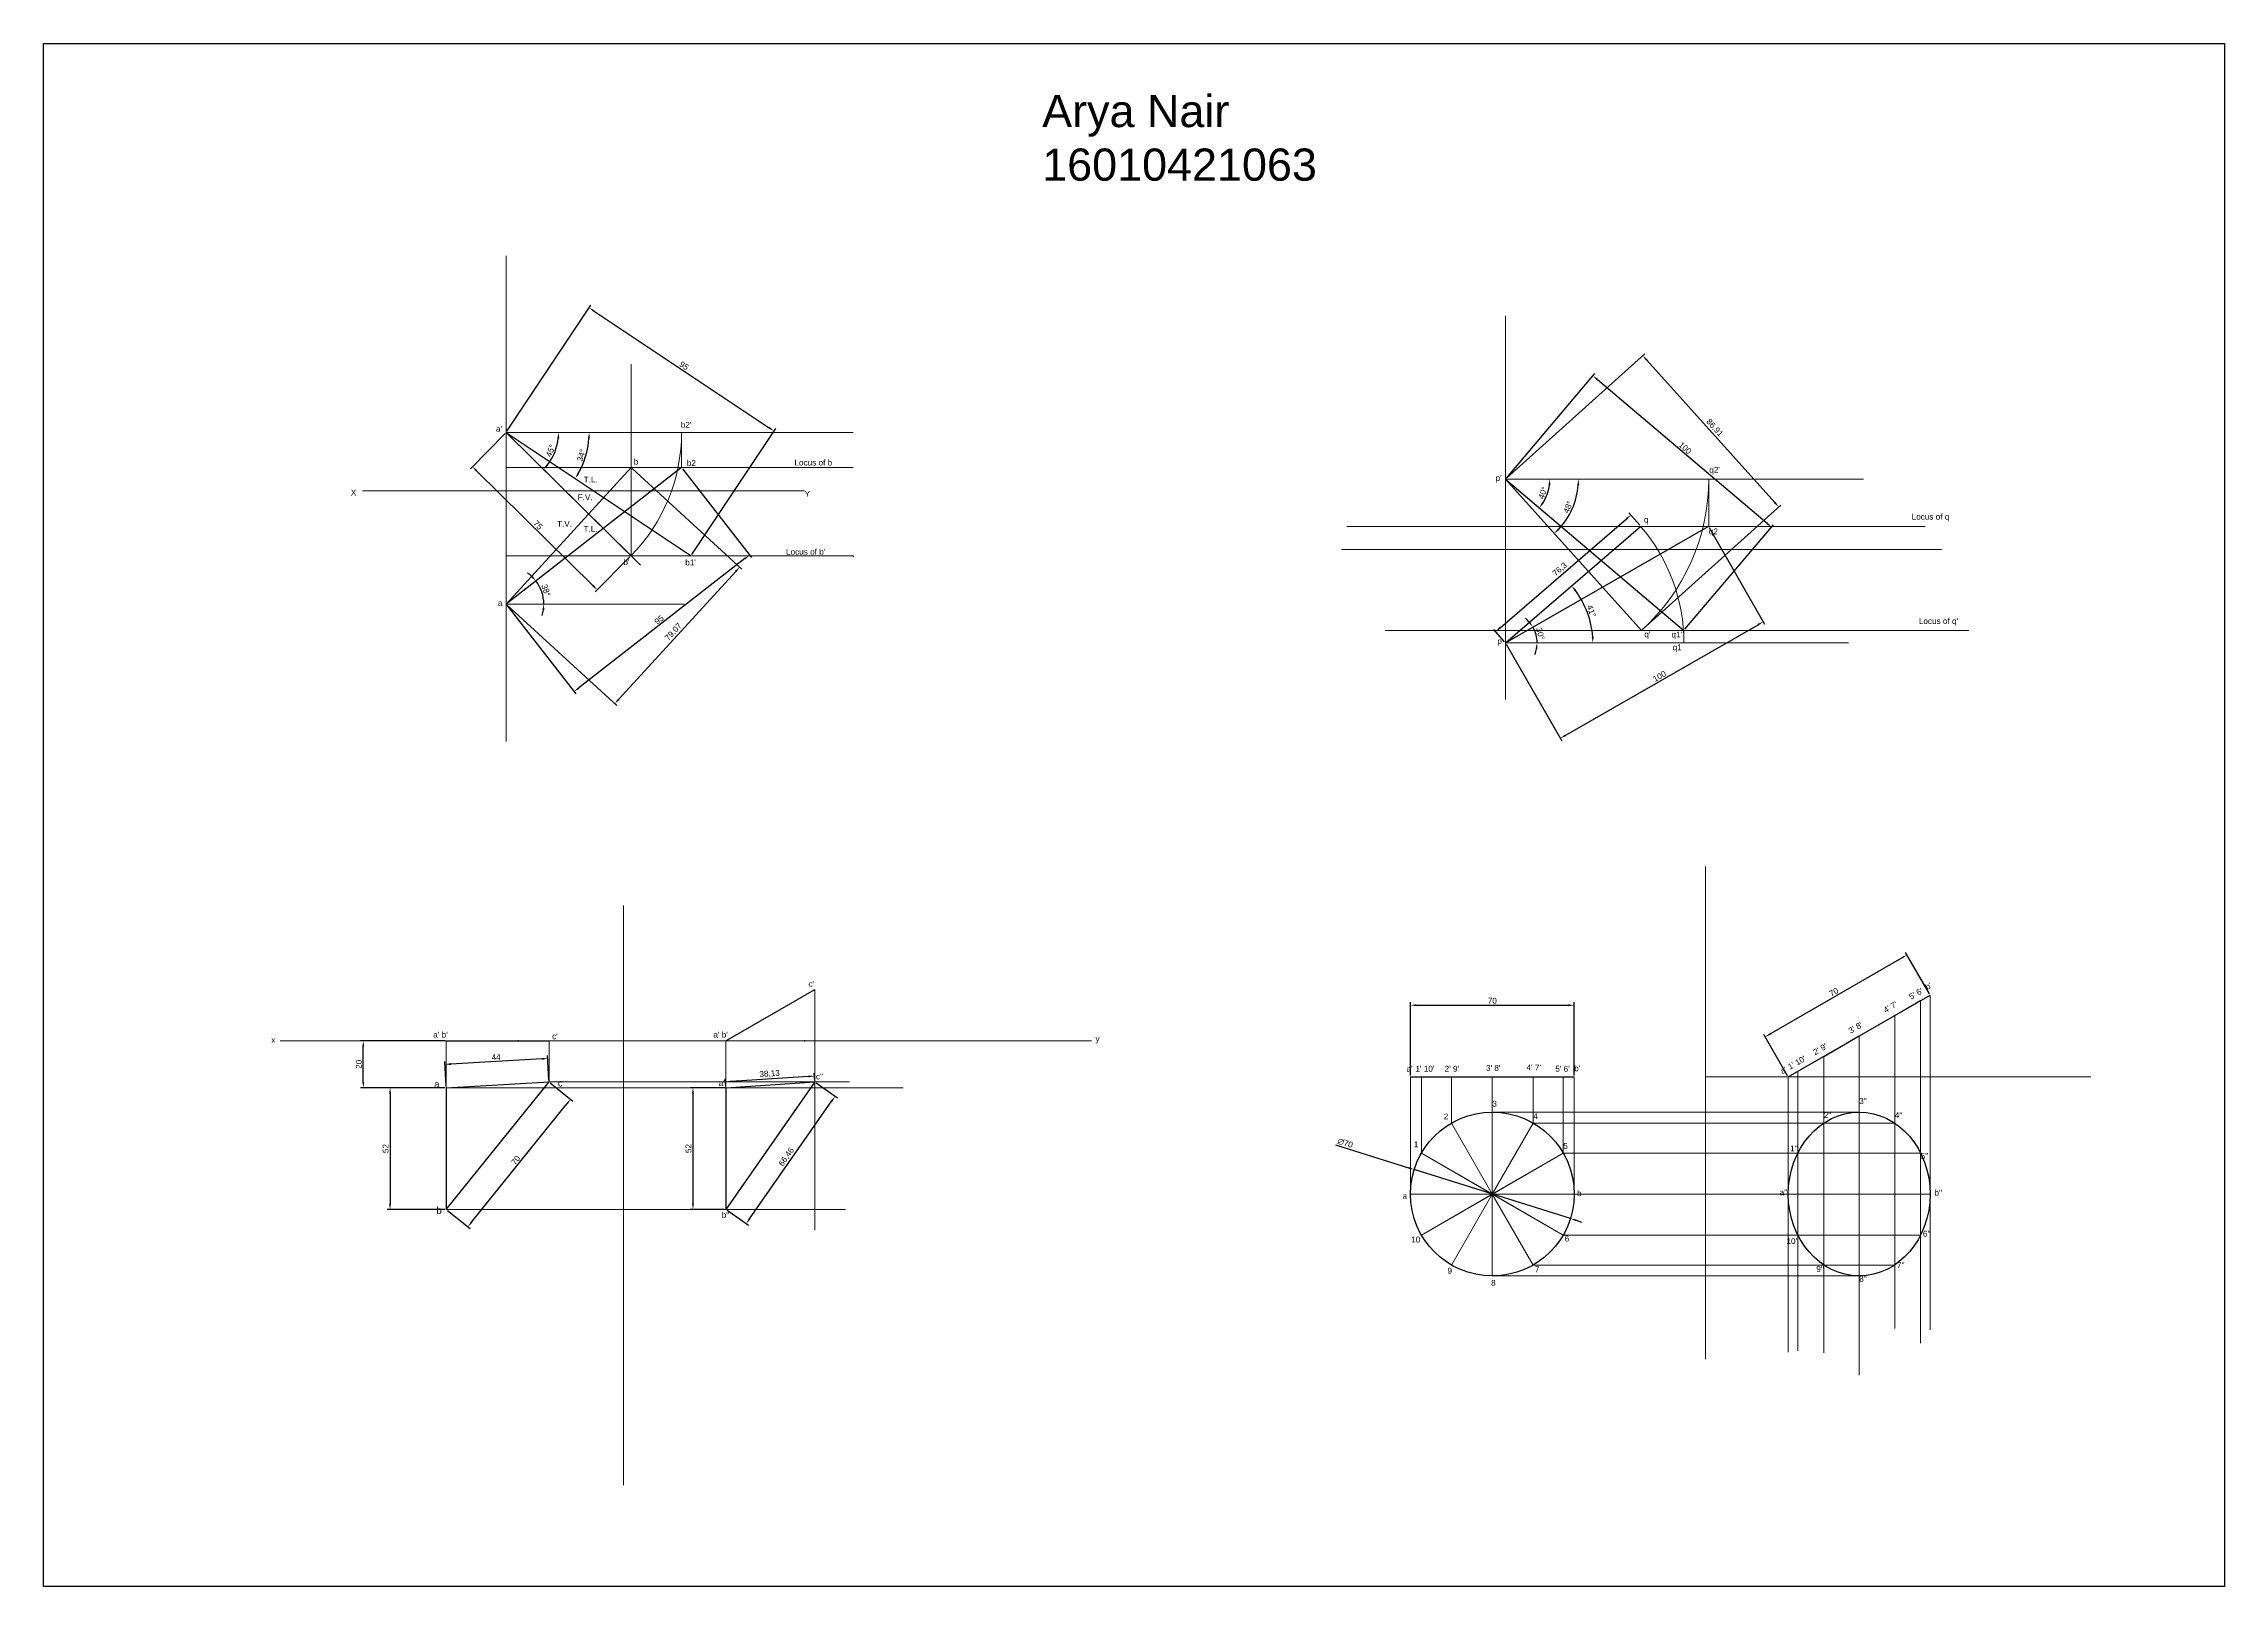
# Model space of a CAD drawing. Header units: millimetres. Extents: x 2292 to 3224, y 1698 to 4404.
# Drawn here: x 2292 to 3224, y 3745 to 4404 of the extents above.
import ezdxf

# ---------------------------------------------------------------- set-up
doc = ezdxf.new("R2010")
doc.units = ezdxf.units.MM
doc.styles.get("Standard").update_dxf_attribs({"font": 'arial.ttf'})
doc.dimstyles.new('ISO-25', dxfattribs={"dimtxt": 2.5, "dimasz": 2.5, "dimexe": 1.25, "dimexo": 0.625, "dimtad": 1, "dimtxsty": 'Standard', "dimcen": 2.5, "dimadec": 0, "dimazin": 0, "dimtfac": 1, "dimtmove": 0, "dimatfit": 3, "dimfxl": 1, "dimarcsym": 0})

# ---------------------------------------------------------------- blocks, each defined once
blk = doc.blocks.new('*D11')
at = {"color": 0, "lineweight": -2, "transparency": 16777216}
blk.add_arc((2489.3, 4238.23), 22.45, 321.76666, 353.6169, dxfattribs=at)
at = {"color": 0, "transparency": 16777216}
for points in [[(2511.19, 4235.76), (2512.02, 4235.71), (2511.75, 4238.23)], [(2507.24, 4224.06), (2506.62, 4224.61), (2505.28, 4222.46)]]:
    blk.add_solid(points, dxfattribs=at)
at = {"layer": 'Defpoints', "color": 0, "transparency": 16777216}
for p in [(2489.3, 4238.23), (2489.3, 4238.23), (2534.2, 4238.23), (2508.79, 4227.09), (2546.7, 4181.59)]:
    blk.add_point(p, dxfattribs=at)
at = {"color": 0, "lineweight": 5, "transparency": 16777216, "insert": (2508.31, 4230.43), "char_height": 2.5, "attachment_point": 5, "rotation": 67.69178}
blk.add_mtext('45°', dxfattribs=at)
blk = doc.blocks.new('*D12')
at = {"color": 0, "lineweight": -2, "transparency": 16777216}
blk.add_arc((2489.3, 4238.23), 35.51, 330.35927, 355.96495, dxfattribs=at)
at = {"color": 0, "transparency": 16777216}
for points in [[(2524.3, 4235.75), (2525.13, 4235.72), (2524.8, 4238.23)], [(2520.51, 4220.45), (2519.8, 4220.89), (2518.84, 4218.54)]]:
    blk.add_solid(points, dxfattribs=at)
at = {"layer": 'Defpoints', "color": 0, "transparency": 16777216}
for p in [(2489.3, 4238.23), (2489.3, 4238.23), (2534.2, 4238.23), (2522.11, 4224.67), (2568.35, 4185.55)]:
    blk.add_point(p, dxfattribs=at)
at = {"color": 0, "lineweight": 5, "transparency": 16777216, "insert": (2521.46, 4228.5), "char_height": 2.5, "attachment_point": 5, "rotation": 73.16211}
blk.add_mtext('34°', dxfattribs=at)
blk = doc.blocks.new('*D13')
at = {"color": 0, "lineweight": -2, "transparency": 16777216}
for start, end in [(46.76767, 55.66287), (360, 37.87246), (342.20959, 351.1048)]:
    blk.add_arc((2489.3, 4164.91), 16.12, start, end, dxfattribs=at)
at = {"color": 0, "transparency": 16777216}
for points in [[(2500.64, 4176.93), (2500.03, 4176.37), (2502.02, 4174.81)], [(2504.81, 4162.45), (2505.64, 4162.38), (2505.41, 4164.91)]]:
    blk.add_solid(points, dxfattribs=at)
at = {"layer": 'Defpoints', "color": 0, "transparency": 16777216}
for p in [(2564.29, 4223.23), (2505.02, 4168.43), (2489.3, 4164.91), (2489.3, 4164.91), (2565.47, 4164.91)]:
    blk.add_point(p, dxfattribs=at)
at = {"color": 0, "lineweight": 5, "transparency": 16777216, "insert": (2506.34, 4170.76), "char_height": 2.5, "attachment_point": 5, "rotation": 288.93623}
blk.add_mtext('38°', dxfattribs=at)
blk = doc.blocks.new('*U26')
at = {"lineweight": 5}
for q in [(0, 0), (70, 0)]:
    blk.add_line((35, 0), q, dxfattribs=at)
blk = doc.blocks.new('*U28')
at = {"color": 0, "linetype": 'ByBlock', "lineweight": -2, "transparency": 16777216}
for p, rotation in [((1868.68, 1490.18), 89.99999999999999), ((1868.68, 1560.18), 269.9999999999999), ((1851.18, 1494.87), 59.99999999999997), ((1886.18, 1494.87), 119.9999999999999), ((1886.18, 1555.49), 239.9999999999999), ((1851.18, 1555.49), 299.9999999999999), ((1838.37, 1507.68), 29.99999999999999), ((1899, 1507.68), 150), ((1899, 1542.68), 209.9999999999999), ((1838.37, 1542.68), 329.9999999999998), ((1903.68, 1525.18), 180)]:
    blk.add_blockref('*U26', p, dxfattribs=dict(at, rotation=rotation))
blk.add_blockref('*U26', (1833.68, 1525.18), dxfattribs=at)
blk = doc.blocks.new('*D29')
at = {"color": 0, "lineweight": -2, "transparency": 16777216}
for p, q in [((2843.79, 3933.85), (2875.05, 3924.05)), ((2944.23, 3902.36), (2877.44, 3923.3)), ((2946.62, 3901.61), (2949, 3900.86))]:
    blk.add_line(p, q, dxfattribs=at)
at = {"color": 0, "transparency": 16777216}
for points in [[(2875.18, 3924.45), (2874.93, 3923.65), (2877.44, 3923.3)], [(2946.74, 3902), (2946.49, 3901.21), (2944.23, 3902.36)]]:
    blk.add_solid(points, dxfattribs=at)
at = {"layer": 'Defpoints', "color": 0, "transparency": 16777216}
for p in [(2877.44, 3923.3), (2944.23, 3902.36)]:
    blk.add_point(p, dxfattribs=at)
at = {"color": 0, "lineweight": 5, "transparency": 16777216, "insert": (2847.98, 3934.61), "char_height": 2.5, "attachment_point": 5, "rotation": 342.58777}
blk.add_mtext('∅70', dxfattribs=at)
blk = doc.blocks.new('*D30')
at = {"color": 0, "lineweight": -2, "transparency": 16777216}
for p, q in [((2875.83, 3963.49), (2875.83, 3994.75)), ((2878.33, 3993.5), (2943.33, 3993.5)), ((2945.83, 3963.49), (2945.83, 3994.75))]:
    blk.add_line(p, q, dxfattribs=at)
at = {"color": 0, "transparency": 16777216}
for points in [[(2878.33, 3993.91), (2878.33, 3993.08), (2875.83, 3993.5)], [(2943.33, 3993.91), (2943.33, 3993.08), (2945.83, 3993.5)]]:
    blk.add_solid(points, dxfattribs=at)
at = {"layer": 'Defpoints', "color": 0, "transparency": 16777216}
for p in [(2945.83, 3993.5), (2875.83, 3962.87), (2945.83, 3962.87)]:
    blk.add_point(p, dxfattribs=at)
at = {"color": 0, "lineweight": 5, "transparency": 16777216, "insert": (2910.83, 3995.4), "char_height": 2.5, "attachment_point": 5}
blk.add_mtext('70', dxfattribs=at)
blk = doc.blocks.new('*D31')
at = {"color": 0, "lineweight": -2, "transparency": 16777216}
for p, q in [((3029.62, 3981.24), (3085.91, 4013.74)), ((3097.65, 3998.41), (3087.45, 4016.07)), ((3037.02, 3963.41), (3026.83, 3981.07))]:
    blk.add_line(p, q, dxfattribs=at)
at = {"color": 0, "transparency": 16777216}
for points in [[(3085.7, 4014.1), (3086.12, 4013.38), (3088.07, 4014.99)], [(3029.41, 3981.6), (3029.83, 3980.88), (3027.45, 3979.99)]]:
    blk.add_solid(points, dxfattribs=at)
at = {"layer": 'Defpoints', "color": 0, "transparency": 16777216}
for p in [(3088.07, 4014.99), (3097.96, 3997.87), (3037.34, 3962.87)]:
    blk.add_point(p, dxfattribs=at)
at = {"color": 0, "lineweight": 5, "transparency": 16777216, "insert": (3056.81, 3999.13), "char_height": 2.5, "attachment_point": 5, "rotation": 30}
blk.add_mtext('70', dxfattribs=at)
blk = doc.blocks.new('*D40')
at = {"color": 0, "lineweight": -2, "transparency": 16777216}
for p, q in [((2463.11, 3958.26), (2438.44, 3958.26)), ((2439.69, 3955.76), (2439.69, 3908.76)), ((2463.11, 3906.26), (2438.44, 3906.26))]:
    blk.add_line(p, q, dxfattribs=at)
at = {"color": 0, "transparency": 16777216}
for points in [[(2439.27, 3955.76), (2440.11, 3955.76), (2439.69, 3958.26)], [(2439.27, 3908.76), (2440.11, 3908.76), (2439.69, 3906.26)]]:
    blk.add_solid(points, dxfattribs=at)
at = {"layer": 'Defpoints', "color": 0, "transparency": 16777216}
for p in [(2463.74, 3958.26), (2439.69, 3906.26), (2463.74, 3906.26)]:
    blk.add_point(p, dxfattribs=at)
at = {"color": 0, "lineweight": 5, "transparency": 16777216, "insert": (2437.79, 3932.26), "char_height": 2.5, "attachment_point": 5, "rotation": 90}
blk.add_mtext('52', dxfattribs=at)
blk = doc.blocks.new('*D41')
at = {"color": 0, "lineweight": -2, "transparency": 16777216}
for p, q in [((2508.15, 3960.37), (2517.84, 3952.56)), ((2474.51, 3900.79), (2515.3, 3951.4)), ((2464.22, 3905.87), (2473.91, 3898.06))]:
    blk.add_line(p, q, dxfattribs=at)
at = {"color": 0, "transparency": 16777216}
for points in [[(2514.98, 3951.66), (2515.63, 3951.13), (2516.87, 3953.34)], [(2474.19, 3901.05), (2474.83, 3900.53), (2472.94, 3898.84)]]:
    blk.add_solid(points, dxfattribs=at)
at = {"layer": 'Defpoints', "color": 0, "transparency": 16777216}
for p in [(2507.67, 3960.76), (2516.87, 3953.34), (2463.74, 3906.26)]:
    blk.add_point(p, dxfattribs=at)
at = {"color": 0, "lineweight": 5, "transparency": 16777216, "insert": (2493.42, 3927.29), "char_height": 2.5, "attachment_point": 5, "rotation": 51.12996}
blk.add_mtext('70', dxfattribs=at)
blk = doc.blocks.new('*D42')
at = {"color": 0, "lineweight": -2, "transparency": 16777216}
for p, q in [((2507.63, 3961.38), (2507.03, 3971.98)), ((2463.7, 3958.88), (2463.1, 3969.48)), ((2504.6, 3970.59), (2465.67, 3968.37))]:
    blk.add_line(p, q, dxfattribs=at)
at = {"color": 0, "transparency": 16777216}
for points in [[(2504.58, 3971), (2504.63, 3970.17), (2507.1, 3970.73)], [(2465.64, 3968.79), (2465.69, 3967.95), (2463.17, 3968.23)]]:
    blk.add_solid(points, dxfattribs=at)
at = {"layer": 'Defpoints', "color": 0, "transparency": 16777216}
for p in [(2463.17, 3968.23), (2463.74, 3958.26), (2507.67, 3960.76)]:
    blk.add_point(p, dxfattribs=at)
at = {"color": 0, "lineweight": 5, "transparency": 16777216, "insert": (2485.03, 3971.35), "char_height": 2.5, "attachment_point": 5, "rotation": 3.2572}
blk.add_mtext('44', dxfattribs=at)
blk = doc.blocks.new('*D43')
at = {"color": 0, "lineweight": -2, "transparency": 16777216}
for p, q in [((2582.6, 3958.26), (2567.91, 3958.26)), ((2569.16, 3955.76), (2569.16, 3908.76)), ((2582.6, 3906.26), (2567.91, 3906.26))]:
    blk.add_line(p, q, dxfattribs=at)
at = {"color": 0, "transparency": 16777216}
for points in [[(2568.75, 3955.76), (2569.58, 3955.76), (2569.16, 3958.26)], [(2568.75, 3908.76), (2569.58, 3908.76), (2569.16, 3906.26)]]:
    blk.add_solid(points, dxfattribs=at)
at = {"layer": 'Defpoints', "color": 0, "transparency": 16777216}
for p in [(2583.23, 3958.26), (2569.16, 3906.26), (2583.23, 3906.26)]:
    blk.add_point(p, dxfattribs=at)
at = {"color": 0, "lineweight": 5, "transparency": 16777216, "insert": (2567.26, 3932.26), "char_height": 2.5, "attachment_point": 5, "rotation": 90}
blk.add_mtext('52', dxfattribs=at)
blk = doc.blocks.new('*D44')
at = {"color": 0, "lineweight": -2, "transparency": 16777216}
for p, q in [((2593.37, 3902.23), (2628.55, 3952.63)), ((2621.78, 3960.4), (2631, 3953.97)), ((2583.74, 3905.9), (2592.96, 3899.47))]:
    blk.add_line(p, q, dxfattribs=at)
at = {"color": 0, "transparency": 16777216}
for points in [[(2628.21, 3952.87), (2628.89, 3952.39), (2629.98, 3954.68)], [(2593.02, 3902.47), (2593.71, 3901.99), (2591.93, 3900.18)]]:
    blk.add_solid(points, dxfattribs=at)
at = {"layer": 'Defpoints', "color": 0, "transparency": 16777216}
for p in [(2621.27, 3960.76), (2629.98, 3954.68), (2583.23, 3906.26)]:
    blk.add_point(p, dxfattribs=at)
at = {"color": 0, "lineweight": 5, "transparency": 16777216, "insert": (2609.21, 3928.65), "char_height": 2.5, "attachment_point": 5, "rotation": 55.08315}
blk.add_mtext('66,46', dxfattribs=at)
blk = doc.blocks.new('*D45')
at = {"color": 0, "lineweight": -2, "transparency": 16777216}
for p, q in [((2583.19, 3958.88), (2582.98, 3962)), ((2618.61, 3963.09), (2585.56, 3960.91)), ((2621.23, 3961.38), (2621.02, 3964.5))]:
    blk.add_line(p, q, dxfattribs=at)
at = {"color": 0, "transparency": 16777216}
for points in [[(2618.58, 3963.5), (2618.64, 3962.67), (2621.11, 3963.25)], [(2585.53, 3961.33), (2585.58, 3960.5), (2583.06, 3960.75)]]:
    blk.add_solid(points, dxfattribs=at)
at = {"layer": 'Defpoints', "color": 0, "transparency": 16777216}
for p in [(2583.06, 3960.75), (2583.23, 3958.26), (2621.27, 3960.76)]:
    blk.add_point(p, dxfattribs=at)
at = {"color": 0, "lineweight": 5, "transparency": 16777216, "insert": (2601.94, 3964.12), "char_height": 2.5, "attachment_point": 5, "rotation": 3.75974}
blk.add_mtext('38,13', dxfattribs=at)
blk = doc.blocks.new('*D46')
at = {"color": 0, "lineweight": -2, "transparency": 16777216}
for p, q in [((2463.11, 3978.26), (2427, 3978.26)), ((2428.25, 3960.76), (2428.25, 3975.76)), ((2463.11, 3958.26), (2427, 3958.26))]:
    blk.add_line(p, q, dxfattribs=at)
at = {"color": 0, "transparency": 16777216}
for points in [[(2427.83, 3975.76), (2428.66, 3975.76), (2428.25, 3978.26)], [(2427.83, 3960.76), (2428.66, 3960.76), (2428.25, 3958.26)]]:
    blk.add_solid(points, dxfattribs=at)
at = {"layer": 'Defpoints', "color": 0, "transparency": 16777216}
for p in [(2428.25, 3978.26), (2463.74, 3978.26), (2463.74, 3958.26)]:
    blk.add_point(p, dxfattribs=at)
at = {"color": 0, "lineweight": 5, "transparency": 16777216, "insert": (2426.35, 3968.26), "char_height": 2.5, "attachment_point": 5, "rotation": 90}
blk.add_mtext('20', dxfattribs=at)
blk = doc.blocks.new('*D54')
at = {"color": 0, "lineweight": -2, "transparency": 16777216}
blk.add_arc((2916.44, 4218.28), 18.95, 327.28952, 352.43676, dxfattribs=at)
at = {"color": 0, "transparency": 16777216}
for points in [[(2934.81, 4215.82), (2935.65, 4215.76), (2935.4, 4218.28)], [(2932.72, 4207.8), (2932.05, 4208.29), (2930.9, 4206.03)]]:
    blk.add_solid(points, dxfattribs=at)
at = {"layer": 'Defpoints', "color": 0, "transparency": 16777216}
for p in [(2916.44, 4218.28), (2916.44, 4218.28), (3069.42, 4218.28), (2933.35, 4209.72), (2992.74, 4153.64)]:
    blk.add_point(p, dxfattribs=at)
at = {"color": 0, "lineweight": 5, "transparency": 16777216, "insert": (2932.45, 4212.41), "char_height": 2.5, "attachment_point": 5, "rotation": 69.86314}
blk.add_mtext('40°', dxfattribs=at)
blk = doc.blocks.new('*D55')
at = {"color": 0, "lineweight": -2, "transparency": 16777216}
for start, end in [(40.49157, 51.10479), (360, 29.87835), (338.77356, 349.38678)]:
    blk.add_arc((2916.44, 4148.28), 13.52, start, end, dxfattribs=at)
at = {"color": 0, "transparency": 16777216}
for points in [[(2927.06, 4157.3), (2926.38, 4156.82), (2928.16, 4155.02)], [(2929.31, 4145.83), (2930.14, 4145.76), (2929.96, 4148.28)]]:
    blk.add_solid(points, dxfattribs=at)
at = {"layer": 'Defpoints', "color": 0, "transparency": 16777216}
for p in [(3003.15, 4198.1), (2916.44, 4148.28), (2916.44, 4148.28), (2929.75, 4150.62), (3063.04, 4148.28)]:
    blk.add_point(p, dxfattribs=at)
at = {"color": 0, "lineweight": 5, "transparency": 16777216, "insert": (2931.34, 4152.26), "char_height": 2.5, "attachment_point": 5, "rotation": 284.93918}
blk.add_mtext('30°', dxfattribs=at)
blk = doc.blocks.new('*D58')
at = {"color": 0, "lineweight": -2, "transparency": 16777216}
blk.add_arc((2916.44, 4218.28), 31.22, 316.53472, 355.41119, dxfattribs=at)
at = {"color": 0, "transparency": 16777216}
for points in [[(2947.15, 4215.8), (2947.98, 4215.77), (2947.67, 4218.28)], [(2939.4, 4196.51), (2938.81, 4197.1), (2937.31, 4195.06)]]:
    blk.add_solid(points, dxfattribs=at)
at = {"layer": 'Defpoints', "color": 0, "transparency": 16777216}
for p in [(2916.44, 4218.28), (2916.44, 4218.28), (3069.42, 4218.28), (2942.91, 4201.72), (2974.54, 4153.64)]:
    blk.add_point(p, dxfattribs=at)
at = {"color": 0, "lineweight": 5, "transparency": 16777216, "insert": (2943.22, 4206.35), "char_height": 2.5, "attachment_point": 5, "rotation": 65.97296}
blk.add_mtext('48°', dxfattribs=at)
blk = doc.blocks.new('*D59')
at = {"color": 0, "lineweight": -2, "transparency": 16777216}
blk.add_arc((2916.44, 4148.28), 37.37, 3.83368, 36.92895, dxfattribs=at)
at = {"color": 0, "transparency": 16777216}
for points in [[(2945.99, 4170.48), (2946.64, 4171), (2944.75, 4172.68)], [(2954.15, 4150.8), (2953.31, 4150.77), (2953.81, 4148.28)]]:
    blk.add_solid(points, dxfattribs=at)
at = {"layer": 'Defpoints', "color": 0, "transparency": 16777216}
for p in [(2974.23, 4198.1), (2916.44, 4148.28), (2916.44, 4148.28), (2952.77, 4157.06), (3063.04, 4148.28)]:
    blk.add_point(p, dxfattribs=at)
at = {"color": 0, "lineweight": 5, "transparency": 16777216, "insert": (2953.24, 4161.95), "char_height": 2.5, "attachment_point": 5, "rotation": 290.38131}
blk.add_mtext('41°', dxfattribs=at)
blk = doc.blocks.new('*D65')
at = {"color": 0, "lineweight": -2, "transparency": 16777216}
for p, q in [((2489.64, 4238.75), (2525.48, 4292.54)), ((2526.87, 4290.11), (2601.77, 4240.21)), ((2568.7, 4186.07), (2604.54, 4239.86))]:
    blk.add_line(p, q, dxfattribs=at)
at = {"color": 0, "transparency": 16777216}
for points in [[(2527.1, 4290.46), (2526.64, 4289.77), (2524.79, 4291.5)], [(2602, 4240.56), (2601.53, 4239.86), (2603.85, 4238.82)]]:
    blk.add_solid(points, dxfattribs=at)
at = {"layer": 'Defpoints', "color": 0, "transparency": 16777216}
for p in [(2489.3, 4238.23), (2603.85, 4238.82), (2568.35, 4185.55)]:
    blk.add_point(p, dxfattribs=at)
at = {"color": 0, "transparency": 16777216, "insert": (2565.37, 4266.74), "char_height": 2.5, "attachment_point": 5, "rotation": 326.32422}
blk.add_mtext('95', dxfattribs=at)
blk = doc.blocks.new('*D66')
at = {"color": 0, "lineweight": -2, "transparency": 16777216}
for p, q in [((2488.86, 4237.79), (2474.01, 4222.74)), ((2476.67, 4221.88), (2526.5, 4172.71)), ((2542.24, 4185.11), (2527.4, 4170.07))]:
    blk.add_line(p, q, dxfattribs=at)
at = {"color": 0, "transparency": 16777216}
for points in [[(2476.96, 4222.17), (2476.38, 4221.58), (2474.89, 4223.63)], [(2526.79, 4173.01), (2526.21, 4172.42), (2528.28, 4170.96)]]:
    blk.add_solid(points, dxfattribs=at)
at = {"layer": 'Defpoints', "color": 0, "transparency": 16777216}
for p in [(2489.3, 4238.23), (2542.68, 4185.55), (2528.28, 4170.96)]:
    blk.add_point(p, dxfattribs=at)
at = {"color": 0, "transparency": 16777216, "insert": (2502.92, 4198.64), "char_height": 2.5, "attachment_point": 5, "rotation": 315.38355}
blk.add_mtext('75', dxfattribs=at)
blk = doc.blocks.new('*D67')
at = {"color": 0, "lineweight": -2, "transparency": 16777216}
for p, q in [((2543.14, 4222.81), (2590.07, 4179.85)), ((2537.45, 4124.22), (2587.46, 4178.85)), ((2489.76, 4164.49), (2536.68, 4121.53))]:
    blk.add_line(p, q, dxfattribs=at)
at = {"color": 0, "transparency": 16777216}
for points in [[(2587.15, 4179.13), (2587.77, 4178.57), (2589.15, 4180.7)], [(2537.14, 4124.5), (2537.76, 4123.94), (2535.76, 4122.37)]]:
    blk.add_solid(points, dxfattribs=at)
at = {"layer": 'Defpoints', "color": 0, "transparency": 16777216}
for p in [(2542.68, 4223.23), (2589.15, 4180.7), (2489.3, 4164.91)]:
    blk.add_point(p, dxfattribs=at)
at = {"color": 0, "transparency": 16777216, "insert": (2560.89, 4152.97), "char_height": 2.5, "attachment_point": 5, "rotation": 47.52916}
blk.add_mtext('79,07', dxfattribs=at)
blk = doc.blocks.new('*D68')
at = {"color": 0, "lineweight": -2, "transparency": 16777216}
for p, q in [((2564.67, 4222.74), (2594.13, 4184.85)), ((2591.39, 4184.31), (2520.35, 4129.05)), ((2489.68, 4164.42), (2519.14, 4126.53))]:
    blk.add_line(p, q, dxfattribs=at)
at = {"color": 0, "transparency": 16777216}
for points in [[(2591.14, 4184.63), (2591.65, 4183.98), (2593.37, 4185.84)], [(2520.09, 4129.38), (2520.6, 4128.72), (2518.37, 4127.52)]]:
    blk.add_solid(points, dxfattribs=at)
at = {"layer": 'Defpoints', "color": 0, "transparency": 16777216}
for p in [(2564.29, 4223.23), (2489.3, 4164.91), (2518.37, 4127.52)]:
    blk.add_point(p, dxfattribs=at)
at = {"color": 0, "transparency": 16777216, "insert": (2554.7, 4158.18), "char_height": 2.5, "attachment_point": 5, "rotation": 37.87246}
blk.add_mtext('95', dxfattribs=at)
blk = doc.blocks.new('*D69')
at = {"color": 0, "lineweight": -2, "transparency": 16777216}
for p, q in [((2916.91, 4218.7), (2976.07, 4271.87)), ((2976.81, 4269.18), (3031.57, 4208.25)), ((2975, 4154.06), (3034.17, 4207.23))]:
    blk.add_line(p, q, dxfattribs=at)
at = {"color": 0, "transparency": 16777216}
for points in [[(2977.12, 4269.46), (2976.5, 4268.9), (2975.14, 4271.04)], [(3031.88, 4208.53), (3031.26, 4207.97), (3033.24, 4206.39)]]:
    blk.add_solid(points, dxfattribs=at)
at = {"layer": 'Defpoints', "color": 0, "transparency": 16777216}
for p in [(2916.44, 4218.28), (3033.24, 4206.39), (2974.54, 4153.64)]:
    blk.add_point(p, dxfattribs=at)
at = {"color": 0, "transparency": 16777216, "insert": (3005.77, 4240.14), "char_height": 2.5, "attachment_point": 5, "rotation": 311.94591}
blk.add_mtext('86,91', dxfattribs=at)
blk = doc.blocks.new('*D70')
at = {"color": 0, "lineweight": -2, "transparency": 16777216}
for p, q in [((2916.85, 4218.76), (2954.66, 4263.39)), ((2955.76, 4260.82), (3028.24, 4199.41)), ((2993.14, 4154.12), (3030.96, 4198.75))]:
    blk.add_line(p, q, dxfattribs=at)
at = {"color": 0, "transparency": 16777216}
for points in [[(2956.03, 4261.14), (2955.49, 4260.51), (2953.85, 4262.44)], [(3028.51, 4199.73), (3027.97, 4199.09), (3030.15, 4197.8)]]:
    blk.add_solid(points, dxfattribs=at)
at = {"layer": 'Defpoints', "color": 0, "transparency": 16777216}
for p in [(2916.44, 4218.28), (3030.15, 4197.8), (2992.74, 4153.64)]:
    blk.add_point(p, dxfattribs=at)
at = {"color": 0, "transparency": 16777216, "insert": (2993.23, 4231.57), "char_height": 2.5, "attachment_point": 5, "rotation": 319.72628}
blk.add_mtext('100', dxfattribs=at)
blk = doc.blocks.new('*D71')
at = {"color": 0, "lineweight": -2, "transparency": 16777216}
for p, q in [((2973.82, 4198.57), (2969.22, 4203.91)), ((2914.15, 4154.78), (2968.15, 4201.33)), ((2916.03, 4148.76), (2911.44, 4154.09))]:
    blk.add_line(p, q, dxfattribs=at)
at = {"color": 0, "transparency": 16777216}
for points in [[(2967.88, 4201.65), (2968.42, 4201.01), (2970.04, 4202.96)], [(2913.87, 4155.09), (2914.42, 4154.46), (2912.25, 4153.15)]]:
    blk.add_solid(points, dxfattribs=at)
at = {"layer": 'Defpoints', "color": 0, "transparency": 16777216}
for p in [(2970.04, 4202.96), (2974.23, 4198.1), (2916.44, 4148.28)]:
    blk.add_point(p, dxfattribs=at)
at = {"color": 0, "transparency": 16777216, "insert": (2939.76, 4179.67), "char_height": 2.5, "attachment_point": 5, "rotation": 40.76262}
blk.add_mtext('76,3', dxfattribs=at)
blk = doc.blocks.new('*D72')
at = {"color": 0, "lineweight": -2, "transparency": 16777216}
for p, q in [((3003.46, 4197.56), (3027.19, 4156.26)), ((2942.03, 4108.77), (3024.4, 4156.09)), ((2916.75, 4147.74), (2940.48, 4106.44))]:
    blk.add_line(p, q, dxfattribs=at)
at = {"color": 0, "transparency": 16777216}
for points in [[(3024.19, 4156.46), (3024.61, 4155.73), (3026.57, 4157.34)], [(2941.82, 4109.13), (2942.24, 4108.41), (2939.86, 4107.52)]]:
    blk.add_solid(points, dxfattribs=at)
at = {"layer": 'Defpoints', "color": 0, "transparency": 16777216}
for p in [(3003.15, 4198.1), (3026.57, 4157.34), (2916.44, 4148.28)]:
    blk.add_point(p, dxfattribs=at)
at = {"color": 0, "transparency": 16777216, "insert": (2982.27, 4134.08), "char_height": 2.5, "attachment_point": 5, "rotation": 29.87835}
blk.add_mtext('100', dxfattribs=at)

msp = doc.modelspace()

# ---------------------------------------------------------------- linework, layer by layer
for p, q in [((2291.619, 4404.352), (3223.732, 4404.352)), ((2291.619, 3745.215), (2291.619, 4404.352)), ((3223.732, 4404.352), (3223.732, 3745.215)), ((2637.672, 4223.231), (2637.672, 4223.196)), ((2637.672, 4185.554), (2637.672, 4185.061)), ((3223.732, 3745.215), (2291.619, 3745.215))]:
    msp.add_line(p, q)
at = {"lineweight": 5}
for p, q in [((2489.295, 4313.723), (2489.295, 4106.242)), ((2916.443, 4288.092), (2916.443, 4146.303)), ((2542.682, 4185.554), (2542.682, 4267.354)), ((2489.295, 4213.231), (2489.295, 4238.231)), ((2489.295, 4238.231), (2534.199, 4238.231)), ((2489.295, 4238.231), (2546.701, 4181.588)), ((2534.199, 4238.231), (2637.672, 4238.231)), ((2564.286, 4238.231), (2564.286, 4223.231)), ((2542.682, 4223.231), (2489.295, 4223.231)), ((2542.682, 4213.231), (2542.682, 4223.231)), ((2542.682, 4223.231), (2568.8, 4223.231)), ((2568.8, 4223.231), (2637.672, 4223.231)), ((2427.973, 4213.231), (2616.883, 4213.231)), ((2916.443, 4188.285), (2916.443, 4218.285)), ((2916.443, 4218.285), (3069.42, 4218.285)), ((3003.356, 4198.101), (3003.356, 4218.285)), ((3003.151, 4198.101), (2848.692, 4198.101)), ((3003.151, 4198.101), (3095.794, 4198.101)), ((2542.682, 4185.554), (2489.295, 4185.554)), ((2542.682, 4185.554), (2637.672, 4185.554)), ((2846.361, 4188.285), (3102.829, 4188.285)), ((2916.443, 4188.285), (2916.443, 4148.285)), ((2489.295, 4164.91), (2565.469, 4164.91)), ((2992.739, 4153.641), (2864.964, 4153.641)), ((2916.443, 4148.285), (3063.038, 4148.285)), ((2992.739, 4153.641), (3114.505, 4153.641)), ((2992.739, 4153.641), (2992.739, 4148.285)), ((2916.443, 4146.303), (2916.443, 4124.093)), ((3001.979, 4052.713), (3001.979, 3842.271)), ((2539.429, 3978.261), (2539.429, 4036.093)), ((2621.27, 4000.225), (2621.27, 3897.364)), ((3093.898, 3995.524), (3082.803, 3989.118)), ((3097.959, 3997.868), (3093.898, 3995.524)), ((3093.898, 3995.524), (3093.898, 3849.104)), ((3097.959, 3997.868), (3097.959, 3854.805)), ((3067.648, 3980.368), (3067.648, 3835.39)), ((3082.803, 3989.118), (3082.803, 3855.446)), ((2463.738, 3978.261), (2392.757, 3978.261)), ((2463.738, 3958.261), (2463.738, 3978.261)), ((2507.667, 3960.761), (2507.667, 3978.261)), ((2539.429, 3978.261), (2507.667, 3978.261)), ((2539.429, 3978.261), (2739.478, 3978.261)), ((2539.429, 3978.261), (2539.429, 3788.48)), ((2539.429, 3978.261), (2539.429, 3958.261)), ((2583.226, 3978.261), (2583.226, 3960.761)), ((3041.398, 3965.213), (3052.492, 3971.618)), ((3052.492, 3971.618), (3052.492, 3844.98)), ((2875.835, 3912.829), (2875.835, 3962.868)), ((2880.524, 3930.329), (2880.524, 3962.868)), ((2893.335, 3943.14), (2893.335, 3962.868)), ((2910.835, 3947.829), (2910.835, 3962.868)), ((2928.335, 3943.14), (2928.335, 3962.868)), ((2941.145, 3930.329), (2941.145, 3962.868)), ((2945.835, 3912.829), (2945.835, 3962.868)), ((3001.979, 3962.868), (3166.614, 3962.868)), ((3037.337, 3962.868), (3041.398, 3965.213)), ((3037.337, 3962.868), (3037.337, 3845.338)), ((3041.398, 3965.213), (3041.398, 3845.853)), ((2463.738, 3958.261), (2659.051, 3958.261)), ((2507.667, 3960.761), (2636.003, 3960.761)), ((2583.226, 3958.261), (2583.226, 3960.761)), ((2910.835, 3947.829), (3067.648, 3947.829)), ((2928.335, 3943.14), (3082.803, 3943.14)), ((2941.145, 3930.329), (3093.898, 3930.329)), ((2463.738, 3906.261), (2634.364, 3906.261)), ((2945.835, 3912.829), (3097.959, 3912.829)), ((2941.145, 3895.329), (3093.898, 3895.329)), ((2910.835, 3877.829), (3067.648, 3877.829)), ((2928.335, 3882.518), (3082.803, 3882.518))]:
    msp.add_line(p, q, dxfattribs=at)
at = {"lineweight": 30}
for p, q in [((2489.295, 4238.231), (2542.682, 4185.554)), ((2489.295, 4238.231), (2568.353, 4185.554)), ((2564.286, 4223.231), (2489.295, 4164.91)), ((2489.295, 4164.91), (2542.682, 4223.231)), ((2916.443, 4218.285), (2992.739, 4153.641)), ((2916.443, 4218.285), (2974.538, 4153.641)), ((2916.443, 4148.285), (3003.151, 4198.101)), ((2916.443, 4148.285), (2974.231, 4198.101)), ((2583.226, 3978.261), (2621.27, 4000.225)), ((3037.337, 3962.868), (3097.959, 3997.868)), ((3052.492, 3971.618), (3067.648, 3980.368)), ((2463.738, 3978.261), (2507.667, 3978.261)), ((2875.835, 3962.868), (2945.835, 3962.868)), ((2463.738, 3906.261), (2507.667, 3960.761)), ((2463.738, 3958.261), (2507.667, 3960.761)), ((2463.738, 3958.261), (2463.738, 3906.261)), ((2583.226, 3958.261), (2621.27, 3960.761)), ((2621.27, 3960.761), (2583.226, 3906.261)), ((2583.226, 3958.261), (2583.226, 3906.261))]:
    msp.add_line(p, q, dxfattribs=at)
msp.add_circle((2910.835, 3912.829), 35, dxfattribs=at)
at = {"lineweight": 5}
for centre, radius, start, end in [((2489.295, 4238.231), 74.991, 315.376785, 0), ((2916.443, 4218.285), 86.913, 311.945912, 0), ((2916.443, 4148.285), 76.296, 0, 40.762624)]:
    msp.add_arc(centre, radius, start, end, dxfattribs=at)
at = {"lineweight": 30}
msp.add_ellipse((3067.648, 3912.829), major_axis=(0, 35), ratio=0.8660254, dxfattribs=at)
for p in [(2494.414, 3978.261), (2616.946, 3978.261)]:
    msp.add_point(p, dxfattribs=at)

# ---------------------------------------------------------------- block references
at = {"lineweight": 5}
msp.add_blockref('*U28', (1042.15, 2387.648), dxfattribs=at)

# ---------------------------------------------------------------- texts
at = {"insert": (2718.434, 4382.433), "char_height": 13.74017, "attachment_point": 1}
msp.add_mtext('Arya Nair\\P16010421063', dxfattribs=at)
at = {"lineweight": 5, "attachment_point": 1}
for s, width, heights, insert, char_height in [("b2'", 14.81368, [0], (2563.979, 4242.74), 2.5), ("\\P      a'", 8.41896, [0], (2479.135, 4245.223), 2.5), ('b', 9.82474, [0], (2543.862, 4227.01), 2.5), ('b2', 6.01369, [0], (2566.553, 4226.41), 2.5), ('Locus of b', 38.94682, [2.584], (2612.553, 4226.613), 2.5), ("q2'", 17.59252, [0], (3003.563, 4223.495), 2.5), (' T.L.', 13.72764, [0], (2521.477, 4219.38), 2.5), ("p' ", 7.20876, [0], (2912.2, 4220.007), 2.5), ('q', 10.60208, [0], (2975.664, 4202.269), 2.5), ('\\Pq2', 8.91039, [0], (3003.356, 4201.374), 2.5), ('Locus of q', 47.90533, [0], (3090.061, 4203.496), 2.5), ("Locus of b'", 40.95711, [0], (2608.956, 4188.478), 2.5), ("b'", 6.43496, [0], (2539.433, 4184.062), 2.5), ("b1'", 8.17552, [0], (2565.873, 4183.949), 2.5), ('      a', 10.46063, [0], (2479.954, 4166.605), 2.5), ("Locus of q'", 40.53528, [0], (3093.132, 4158.903), 2.5), ('p', 7.15236, [0], (2912.975, 4150.33), 2.5), ("q'", 15.20224, [0], (2975.78, 4153.227), 2.5), ("\\Pq1'", 13.51264, [0], (2987.418, 4157.314), 2.5), ('q1', 10.56725, [0], (2987.904, 4147.671), 2.5), ("c'", 7.62301, [0], (2618.517, 4003.901), 2.5), ("a' b'", 6.09993, [0], (2458.159, 3982.184), 2.5), ("c'", 7.62301, [0], (2508.971, 3981.485), 2.5), ("a' b'", 6.09993, [0], (2577.881, 3982.184), 2.5), ('x', 13.89236, [0], (2388.919, 3979.948), 2.5), ('y', 19.28585, [0], (2741.215, 3980.476), 2.5), ("a'' ", 14.67164, [0], (2580.182, 3961.535), 2.5), ("c''", 10.69186, [0], (2621.735, 3964.325), 2.5), ("a'", 6.44017, [0], (2874.159, 3967.627), 2.5), ("1' 10'", 7.76077, [0], (2877.971, 3967.627), 2.5), ("2' 9'", 9.41523, [0], (2890.441, 3967.627), 2.5), ("3' 8'", 10.9755, [0], (2908.112, 3967.967), 2.5), ("4' 7'", 10.49358, [0], (2925.441, 3968.137), 2.5), ("5' 6'", 8.91464, [0], (2937.742, 3967.627), 2.5), ("b'", 8.99056, [0], (2945.835, 3967.797), 2.5), ('    a', 10.59972, [8.985], (2453.867, 3961.305), 3), ('   c', 11.33213, [0], (2507.91, 3961.791), 3), ('3', 6.63279, [0], (2910.835, 3952.641), 2.5), ("3''", 8.56962, [0], (3067.648, 3953.824), 2.5), (' 2', 4.25086, [0], (2889.084, 3947.207), 2.5), ('4', 9.18835, [0], (2928.335, 3947.377), 2.5), ("2''", 15.15544, [0], (3052.492, 3947.829), 2.5), ("4''", 4.19096, [0], (3082.803, 3947.718), 2.5), ('  1', 5.20693, [0], (2875.317, 3935.319), 2.5), ('5', 7.45482, [0], (2941.145, 3934.633), 2.5), ("\\P\\P\\P\\P1''", 4.06088, [0], (3038.113, 3950.245), 2.5), ("5''", 4.06088, [0], (3093.898, 3930.329), 2.5), ('         b', 13.75895, [0], (2449.007, 3907.395), 3), ('     \\P      a', 9.18586, [0], (2866.649, 3917.486), 2.5), ('b', 8.5146, [0], (2947.024, 3914.429), 2.5), ("       \\P        a''", 11.46282, [0], (3025.874, 3918.982), 2.5), ("b''", 7.58932, [0], (3099.801, 3914.671), 2.5), ("     b''", 9.2456, [0], (2576.616, 3905.15), 2.5), ("\\P\\P\\P\\P\\P\\P\\P 6''", 4.06088, [0], (3093.898, 3926.337), 2.5), ('10', 6.56663, [0], (2876.167, 3894.65), 2.5), ('6', 7.83476, [0], (2941.755, 3895.069), 2.5), ("\\P\\P10''", 4.06088, [0], (3036.557, 3902.322), 2.5), ('9', 4.05079, [0], (2891.663, 3881.329), 2.5), (' 7', 6.40524, [0], (2928.058, 3881.912), 2.5), ("9''", 15.15544, [0], (3049.319, 3882.065), 2.5), ("8''", 5.98292, [0], (3067.648, 3877.829), 2.5), (" \\P 7''", 8.53229, [0], (3082.803, 3887.851), 2.5), ('8', 5.95294, [0], (2910.325, 3876.131), 2.5)]:
    msp.add_mtext_dynamic_manual_height_columns(s, width=width, gutter_width=12.5, heights=heights, dxfattribs=dict(at, insert=insert, char_height=char_height))
at = {"lineweight": 30, "char_height": 2.5, "attachment_point": 1}
for s, width, insert in [('X', 7.77335, (2422.939, 4213.787)), ('Y', 15.74135, (2616.883, 4213.231)), ('F.V.', 3.68781, (2519.875, 4211.767)), ('T.V.', 8.97655, (2511.068, 4200.453))]:
    msp.add_mtext_dynamic_manual_height_columns(s, width=width, gutter_width=12.5, heights=[0], dxfattribs=dict(at, insert=insert))
at = {"lineweight": 30, "insert": (2522.397, 4198.291), "char_height": 2.5, "attachment_point": 1}
msp.add_mtext('T.L.', dxfattribs=at)
at = {"lineweight": 5, "char_height": 2.5, "attachment_point": 1, "rotation": 30}
for s, width, insert in [("5' 6'", 8.91464, (3088.571, 3997.943)), ("b'", 8.99056, (3095.494, 4002.137)), ("4' 7'", 10.49358, (3077.663, 3992.235)), ("3' 8'", 10.9755, (3062.74, 3983.422)), ("1' 10'", 7.76077, (3036.808, 3968.058)), ("2' 9'", 9.41523, (3047.607, 3974.293)), ("a'", 6.44017, (3033.507, 3966.152))]:
    msp.add_mtext_dynamic_manual_height_columns(s, width=width, gutter_width=12.5, heights=[0], dxfattribs=dict(at, insert=insert))

# ---------------------------------------------------------------- dimensions: what is measured, and where the dimension line sits
for p1, p2, distance, picture, middle in [((2489.295, 4238.231), (2568.353, 4185.554), 64.01, '*D65', (2565.372, 4266.743)), ((2916.443, 4218.285), (2974.538, 4153.641), 78.92, '*D69', (3005.771, 4240.137)), ((2916.443, 4218.285), (2992.739, 4153.641), 57.874, '*D70', (2993.232, 4231.569)), ((2489.295, 4238.231), (2542.682, 4185.554), -20.508, '*D66', (2502.917, 4198.644)), ((2489.295, 4164.91), (2542.682, 4223.231), -62.995, '*D67', (2560.886, 4152.972)), ((2564.286, 4223.231), (2489.295, 4164.91), 47.367, '*D68', (2554.702, 4158.181)), ((2916.443, 4148.285), (2974.231, 4198.101), 6.418, '*D71', (2939.758, 4179.665)), ((2916.443, 4148.285), (3003.151, 4198.101), -47.009, '*D72', (2982.268, 4134.081))]:
    dim = msp.add_aligned_dim(p1=p1, p2=p2, distance=distance, dimstyle='ISO-25')
    dim.commit()
    dim.dimension.update_dxf_attribs({"geometry": picture, "text_midpoint": middle})
at = {"lineweight": 5}
for base, line1, line2, picture, middle in [((2508.789, 4227.091), ((2489.295, 4238.231), (2546.701, 4181.588)), ((2489.295, 4238.231), (2534.199, 4238.231)), '*D11', (2508.312, 4230.428)), ((2522.11, 4224.671), ((2489.295, 4238.231), (2568.353, 4185.554)), ((2489.295, 4238.231), (2534.199, 4238.231)), '*D12', (2521.458, 4228.497)), ((2505.025, 4168.432), ((2564.286, 4223.231), (2489.295, 4164.91)), ((2489.295, 4164.91), (2565.469, 4164.91)), '*D13', (2506.341, 4170.758)), ((2933.352, 4209.725), ((2916.443, 4218.285), (3069.42, 4218.285)), ((2916.443, 4218.285), (2992.739, 4153.641)), '*D54', (2932.452, 4212.415)), ((2942.911, 4201.722), ((2916.443, 4218.285), (2974.538, 4153.641)), ((2916.443, 4218.285), (3069.42, 4218.285)), '*D58', (2943.224, 4206.346)), ((2929.755, 4150.622), ((2916.443, 4148.285), (3063.038, 4148.285)), ((2916.443, 4148.285), (3003.151, 4198.101)), '*D55', (2931.34, 4152.259)), ((2952.767, 4157.064), ((2916.443, 4148.285), (3063.038, 4148.285)), ((2916.443, 4148.285), (2974.231, 4198.101)), '*D59', (2953.236, 4161.954))]:
    dim = msp.add_angular_dim_2l(base=base, line1=line1, line2=line2, dimstyle='ISO-25', dxfattribs=at)
    dim.commit()
    dim.dimension.update_dxf_attribs({"geometry": picture, "text_midpoint": middle})
for p1, p2, distance, picture, middle in [((3037.337, 3962.868), (3097.959, 3997.868), 19.768, '*D31', (3056.813, 3999.134)), ((2507.667, 3960.761), (2463.738, 3958.261), -9.984, '*D42', (2485.028, 3971.35)), ((2621.27, 3960.761), (2583.226, 3958.261), -2.495, '*D45', (2601.945, 3964.123)), ((2463.738, 3906.261), (2507.667, 3960.761), -11.82, '*D41', (2493.425, 3927.286)), ((2583.226, 3906.261), (2621.27, 3960.761), -10.62, '*D44', (2609.212, 3928.649))]:
    dim = msp.add_aligned_dim(p1=p1, p2=p2, distance=distance, dimstyle='ISO-25', dxfattribs=at)
    dim.commit()
    dim.dimension.update_dxf_attribs({"geometry": picture, "text_midpoint": middle})
dim = msp.add_linear_dim(base=(2945.835, 3993.497), p1=(2875.835, 3962.868), p2=(2945.835, 3962.868), dimstyle='ISO-25', dxfattribs=at)
dim.commit()
dim.dimension.update_dxf_attribs({"geometry": '*D30', "text_midpoint": (2910.835, 3995.399)})
for base, p1, p2, picture, middle in [((2428.247, 3978.261), (2463.738, 3958.261), (2463.738, 3978.261), '*D46', (2426.346, 3968.261)), ((2439.692, 3906.261), (2463.738, 3958.261), (2463.738, 3906.261), '*D40', (2437.79, 3932.261)), ((2569.162, 3906.261), (2583.226, 3958.261), (2583.226, 3906.261), '*D43', (2567.261, 3932.261))]:
    dim = msp.add_linear_dim(base=base, p1=p1, p2=p2, angle=90, dimstyle='ISO-25', dxfattribs=at)
    dim.commit()
    dim.dimension.update_dxf_attribs({"geometry": picture, "text_midpoint": middle})
dim = msp.add_diameter_dim_2p(p1=(2944.231, 3902.355), p2=(2877.438, 3923.302), dimstyle='ISO-25', dxfattribs=at)
dim.commit()
dim.dimension.update_dxf_attribs({"geometry": '*D29', "text_midpoint": (2847.389, 3932.726), "dimtype": 163})

doc.saveas('drawing.dxf')
